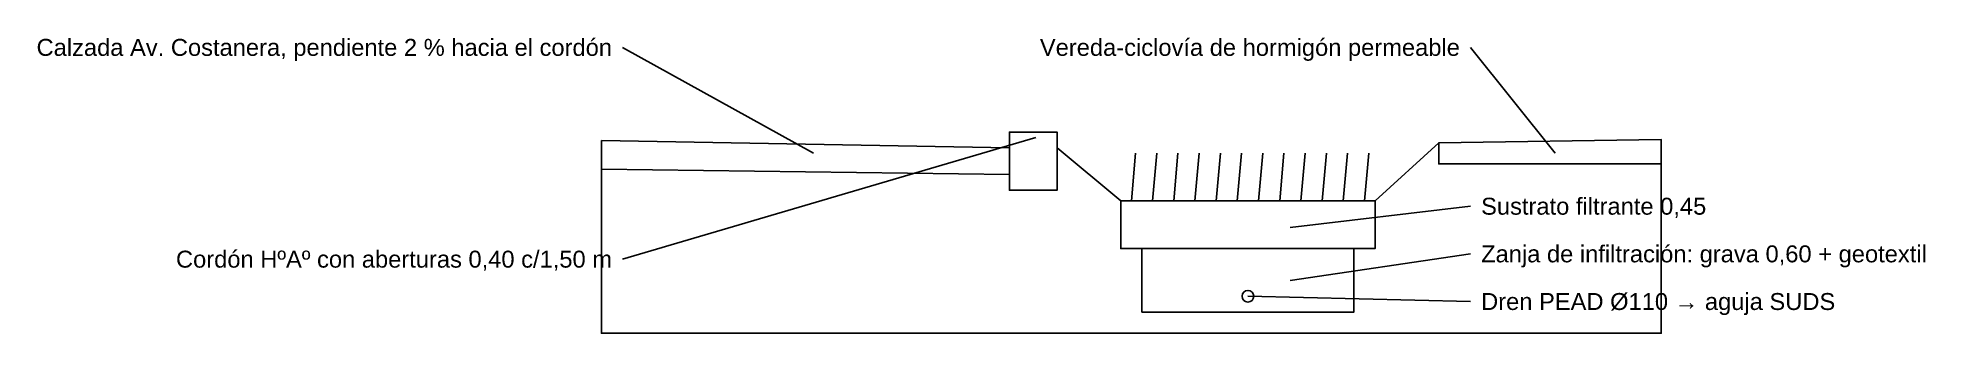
# Model space of a CAD drawing. Header units: metres. Extents: x -1097 to 1588, y -185 to 884.
# Drawn here: x 1290.68 to 1308.49, y -71.8 to -69.01 of the extents above; entities that cross this region are included whole.
import ezdxf
from ezdxf.enums import TextEntityAlignment as Align

# ---------------------------------------------------------------- set-up
doc = ezdxf.new("R2010")
doc.units = ezdxf.units.M
doc.layers.add('DETALLES', color=7, linetype='Continuous')
doc.styles.add('ARIAL', font='arial.ttf')

msp = doc.modelspace()

# ---------------------------------------------------------------- texts
at = {"layer": 'DETALLES', "style": 'ARIAL'}
for s, p in [('Calzada Av. Costanera, pendiente 2 % hacia el cordón', (1296.1, -69.1)), ('Vereda-ciclovía de hormigón permeable', (1304.1, -69.1)), ('Cordón HºAº con aberturas 0,40 c/1,50 m', (1296.1, -71.1))]:
    msp.add_text(s, height=0.16, dxfattribs=at).set_placement(p, align=Align.MIDDLE_RIGHT)
for s, p in [('Sustrato filtrante 0,45', (1304.3, -70.6)), ('Zanja de infiltración: grava 0,60 + geotextil', (1304.3, -71.05)), ('Dren PEAD Ø110 → aguja SUDS', (1304.3, -71.5))]:
    msp.add_text(s, height=0.16, dxfattribs=at).set_placement(p, align=Align.MIDDLE_LEFT)

# ---------------------------------------------------------------- linework, layer by layer
at = {"layer": 'DETALLES'}
for points in [[(1298, -70.1), (1296.2, -69.1)], [(1305, -70.1), (1304.2, -69.1)], [(1300.1, -69.95), (1296.2, -71.1)], [(1301, -70.55), (1301.04, -70.1)], [(1301.2, -70.55), (1301.24, -70.1)], [(1301.4, -70.55), (1301.44, -70.1)], [(1301.6, -70.55), (1301.64, -70.1)], [(1301.8, -70.55), (1301.84, -70.1)], [(1302, -70.55), (1302.04, -70.1)], [(1302.2, -70.55), (1302.24, -70.1)], [(1302.4, -70.55), (1302.44, -70.1)], [(1302.6, -70.55), (1302.64, -70.1)], [(1302.8, -70.55), (1302.84, -70.1)], [(1303, -70.55), (1303.04, -70.1)], [(1303.2, -70.55), (1303.24, -70.1)], [(1302.5, -70.8), (1304.2, -70.6)], [(1302.5, -71.3), (1304.2, -71.05)], [(1302.1, -71.45), (1304.2, -71.5)]]:
    msp.add_lwpolyline(points, dxfattribs=at)
for points in [[(1296, -69.98), (1299.85, -70.05), (1299.85, -69.9), (1300.3, -69.9), (1300.3, -70.05), (1300.9, -70.55), (1303.3, -70.55), (1303.9, -70), (1306, -69.97), (1306, -71.8), (1296, -71.8)], [(1296, -69.98), (1299.85, -70.05), (1299.85, -70.3), (1296, -70.25)], [(1299.85, -69.9), (1300.3, -69.9), (1300.3, -70.45), (1299.85, -70.45)], [(1303.9, -70), (1306, -69.97), (1306, -70.2), (1303.9, -70.2)], [(1300.9, -70.55), (1303.3, -70.55), (1303.3, -71), (1300.9, -71)], [(1301.1, -71), (1303.1, -71), (1303.1, -71.6), (1301.1, -71.6)]]:
    msp.add_lwpolyline(points, close=True, dxfattribs=at)
msp.add_circle((1302.1, -71.45), 0.055, dxfattribs=at)

msp.set_redraw_order([(e.dxf.handle, doc.entitydb.next_handle()) for e in msp.query("TEXT MTEXT ATTDEF DIMENSION ARC_DIMENSION")])  # texts and dimensions are drawn at this point

doc.saveas('drawing.dxf')
